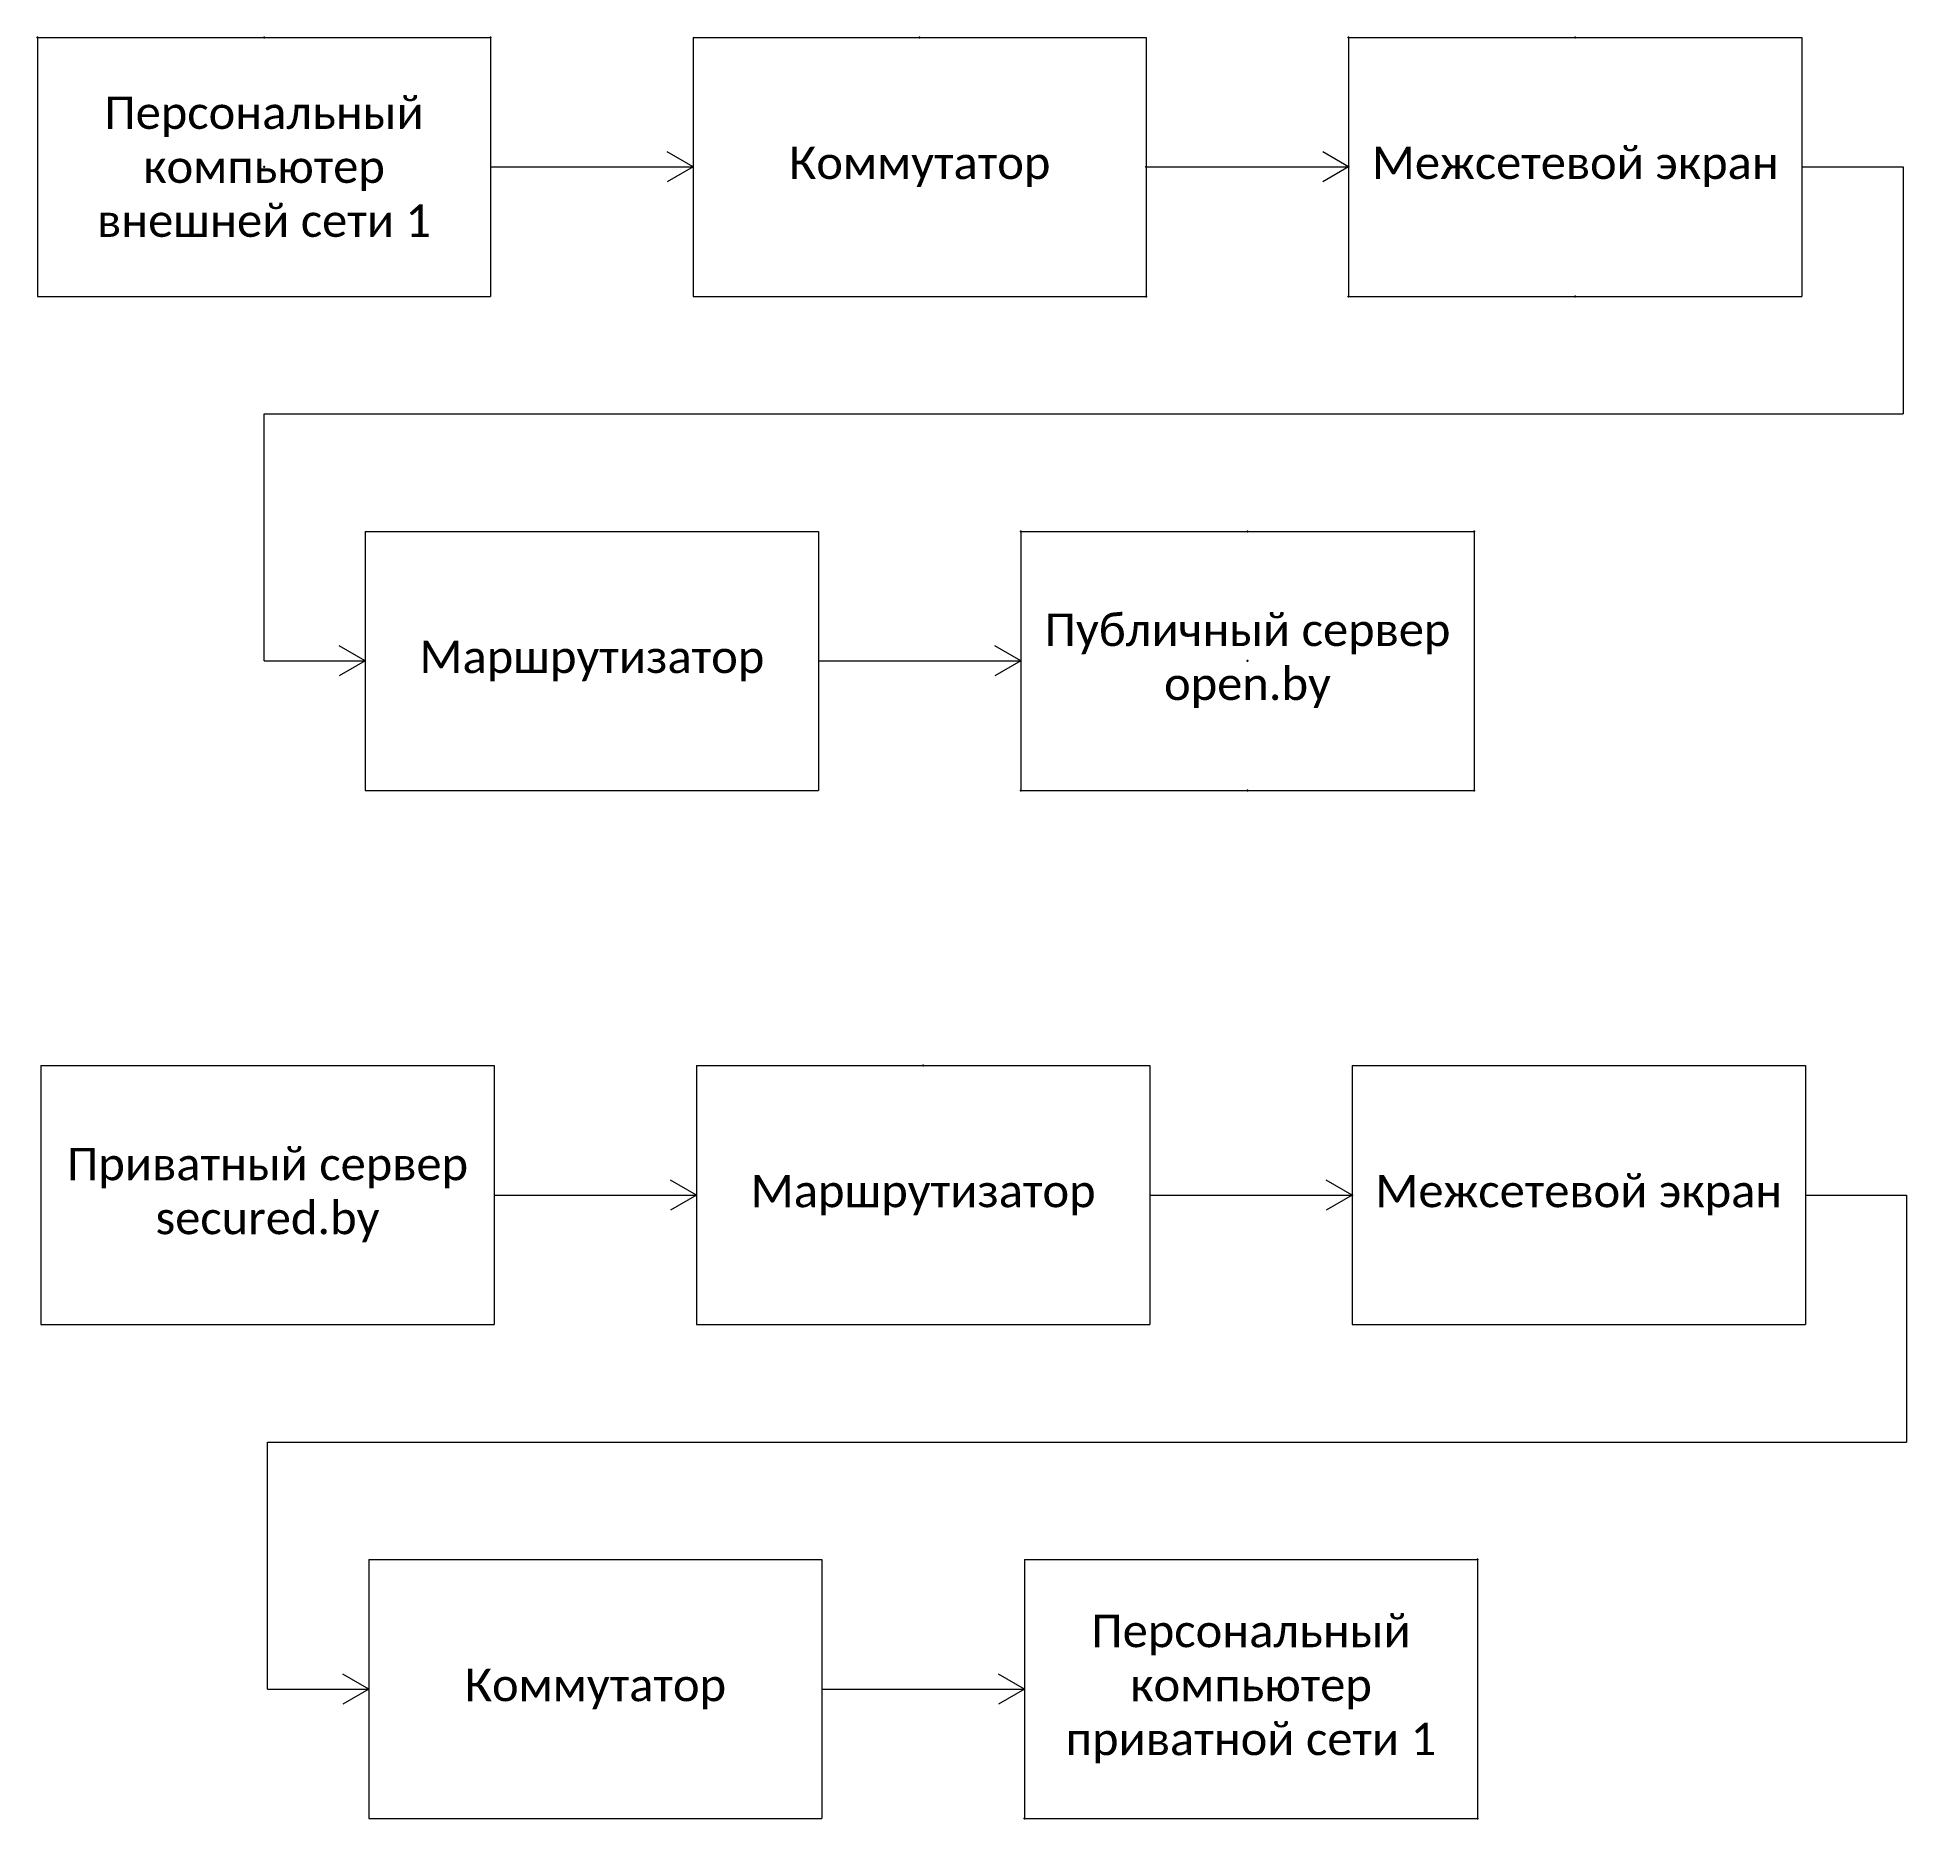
# Model space of a CAD drawing. Extents: x -908 to 556, y -1314 to -720.
# Drawn here: x -908.4 to -619.8, y -1167.5 to -892.4 of the extents above; entities that cross this region are included whole.
import ezdxf

# ---------------------------------------------------------------- set-up
doc = ezdxf.new("R2010")
doc.units = 0
doc.header["$MEASUREMENT"] = 0
doc.layers.add('Невидимка', color=131, linetype='CONTINUOUS', plot=False)
doc.layers.add('Схема', color=50, linetype='CONTINUOUS', lineweight=20)

msp = doc.modelspace()

# ---------------------------------------------------------------- texts
at = {"layer": 'Схема', "char_height": 5, "attachment_point": 5}
for s, insert in [('{\\fCalibri|b0|i0|c204|p34;Персональный компьютер внешней сети 1}', (-873.43, -912.43)), ('{\\fCalibri|b0|i0|c204|p34;Межсетевой экран}', (-670.93, -912.43)), ('{\\fCalibri|b0|i0|c204|p34;Коммутатор}', (-772.18, -912.43)), ('{\\fCalibri|b0|i0|c204|p34;Публичный сервер\\P\\fCalibri|b0|i0|c0|p34;open.by}', (-721.55, -988.71)), ('{\\fCalibri|b0|i0|c204|p34;Маршрутизатор}', (-822.8, -988.71)), ('{\\fCalibri|b0|i0|c204|p34;Приватный сервер\\P\\fCalibri|b0|i0|c0|p34;secured.by}', (-872.89, -1071.19)), ('{\\fCalibri|b0|i0|c204|p34;Межсетевой экран}', (-670.39, -1071.19)), ('{\\fCalibri|b0|i0|c204|p34;Маршрутизатор}', (-771.64, -1071.19)), ('{\\fCalibri|b0|i0|c204|p34;Персональный компьютер приватной сети 1}', (-721.01, -1147.46)), ('{\\fCalibri|b0|i0|c204|p34;Коммутатор}', (-822.26, -1147.46))]:
    msp.add_mtext_dynamic_manual_height_columns(s, width=62.5, gutter_width=25, heights=[0], dxfattribs=dict(at, insert=insert))

# ---------------------------------------------------------------- linework, layer by layer
at = {"layer": 'Невидимка'}
for p in [(-908.43, -892.43), (-873.43, -892.43), (-838.43, -892.43), (-772.18, -892.43), (-705.93, -892.43), (-670.93, -892.43), (-670.93, -892.43), (-873.43, -912.43), (-873.43, -912.43), (-772.18, -912.43), (-772.18, -912.43), (-737.18, -912.43), (-737.18, -912.43), (-705.93, -912.43), (-670.93, -912.43), (-670.93, -912.43), (-737.18, -932.43), (-705.93, -932.43), (-670.93, -932.43), (-670.93, -932.43), (-756.55, -968.71), (-721.55, -968.71), (-686.55, -968.71), (-721.55, -988.71), (-721.55, -988.71), (-756.55, -1008.71), (-721.55, -1008.71), (-686.55, -1008.71), (-771.64, -1051.19), (-771.64, -1071.19), (-771.64, -1071.19), (-705.39, -1071.19), (-686.01, -1127.46), (-756.01, -1167.46), (-686.01, -1167.46)]:
    msp.add_point(p, dxfattribs=at)
at = {"layer": 'Схема'}
for p, q in [((-908.43, -892.43), (-838.43, -892.43)), ((-908.43, -892.43), (-908.43, -932.43)), ((-838.43, -892.43), (-838.43, -932.43)), ((-807.18, -892.43), (-737.18, -892.43)), ((-807.18, -892.43), (-807.18, -932.43)), ((-737.18, -892.43), (-737.18, -932.43)), ((-705.93, -892.43), (-635.93, -892.43)), ((-705.93, -892.43), (-705.93, -932.43)), ((-635.93, -892.43), (-635.93, -932.43)), ((-807.18, -912.43), (-811.18, -910.13)), ((-705.93, -912.43), (-709.93, -910.13)), ((-838.43, -912.43), (-807.18, -912.43)), ((-807.18, -912.43), (-811.18, -914.74)), ((-737.18, -912.43), (-705.93, -912.43)), ((-705.93, -912.43), (-709.93, -914.74)), ((-635.93, -912.43), (-620.3, -912.43)), ((-620.3, -912.43), (-620.3, -950.57)), ((-908.43, -932.43), (-838.43, -932.43)), ((-807.18, -932.43), (-737.18, -932.43)), ((-705.93, -932.43), (-635.93, -932.43)), ((-873.43, -988.71), (-873.43, -950.57)), ((-873.43, -950.57), (-620.3, -950.57)), ((-857.8, -968.71), (-787.8, -968.71)), ((-857.8, -968.71), (-857.8, -1008.71)), ((-787.8, -968.71), (-787.8, -1008.71)), ((-756.55, -968.71), (-686.55, -968.71)), ((-756.55, -968.71), (-756.55, -1008.71)), ((-686.55, -968.71), (-686.55, -1008.71)), ((-857.8, -988.71), (-861.8, -986.4)), ((-756.55, -988.71), (-760.55, -986.4)), ((-873.43, -988.71), (-857.8, -988.71)), ((-857.8, -988.71), (-861.8, -991.02)), ((-787.8, -988.71), (-756.55, -988.71)), ((-756.55, -988.71), (-760.55, -991.02)), ((-857.8, -1008.71), (-787.8, -1008.71)), ((-756.55, -1008.71), (-686.55, -1008.71)), ((-907.89, -1051.19), (-837.89, -1051.19)), ((-907.89, -1051.19), (-907.89, -1091.19)), ((-837.89, -1051.19), (-837.89, -1091.19)), ((-806.64, -1051.19), (-736.64, -1051.19)), ((-806.64, -1051.19), (-806.64, -1091.19)), ((-736.64, -1051.19), (-736.64, -1091.19)), ((-705.39, -1051.19), (-635.39, -1051.19)), ((-705.39, -1051.19), (-705.39, -1091.19)), ((-635.39, -1051.19), (-635.39, -1091.19)), ((-806.64, -1071.19), (-810.64, -1068.88)), ((-705.39, -1071.19), (-709.39, -1068.88)), ((-837.89, -1071.19), (-806.64, -1071.19)), ((-806.64, -1071.19), (-810.64, -1073.5)), ((-736.64, -1071.19), (-705.39, -1071.19)), ((-705.39, -1071.19), (-709.39, -1073.5)), ((-635.39, -1071.19), (-619.76, -1071.19)), ((-619.76, -1071.19), (-619.76, -1109.33)), ((-907.89, -1091.19), (-837.89, -1091.19)), ((-806.64, -1091.19), (-736.64, -1091.19)), ((-705.39, -1091.19), (-635.39, -1091.19)), ((-872.89, -1147.46), (-872.89, -1109.33)), ((-872.89, -1109.33), (-619.76, -1109.33)), ((-857.26, -1127.46), (-787.26, -1127.46)), ((-857.26, -1127.46), (-857.26, -1167.46)), ((-787.26, -1127.46), (-787.26, -1167.46)), ((-756.01, -1127.46), (-686.01, -1127.46)), ((-756.01, -1127.46), (-756.01, -1167.46)), ((-686.01, -1127.46), (-686.01, -1167.46)), ((-857.26, -1147.46), (-861.26, -1145.16)), ((-756.01, -1147.46), (-760.01, -1145.16)), ((-872.89, -1147.46), (-857.26, -1147.46)), ((-857.26, -1147.46), (-861.26, -1149.77)), ((-787.26, -1147.46), (-756.01, -1147.46)), ((-756.01, -1147.46), (-760.01, -1149.77)), ((-857.26, -1167.46), (-787.26, -1167.46)), ((-756.01, -1167.46), (-686.01, -1167.46))]:
    msp.add_line(p, q, dxfattribs=at)

msp.set_redraw_order([(e.dxf.handle, doc.entitydb.next_handle()) for e in msp.query("TEXT MTEXT ATTDEF DIMENSION ARC_DIMENSION")])  # texts and dimensions are drawn at this point

doc.saveas('drawing.dxf')
